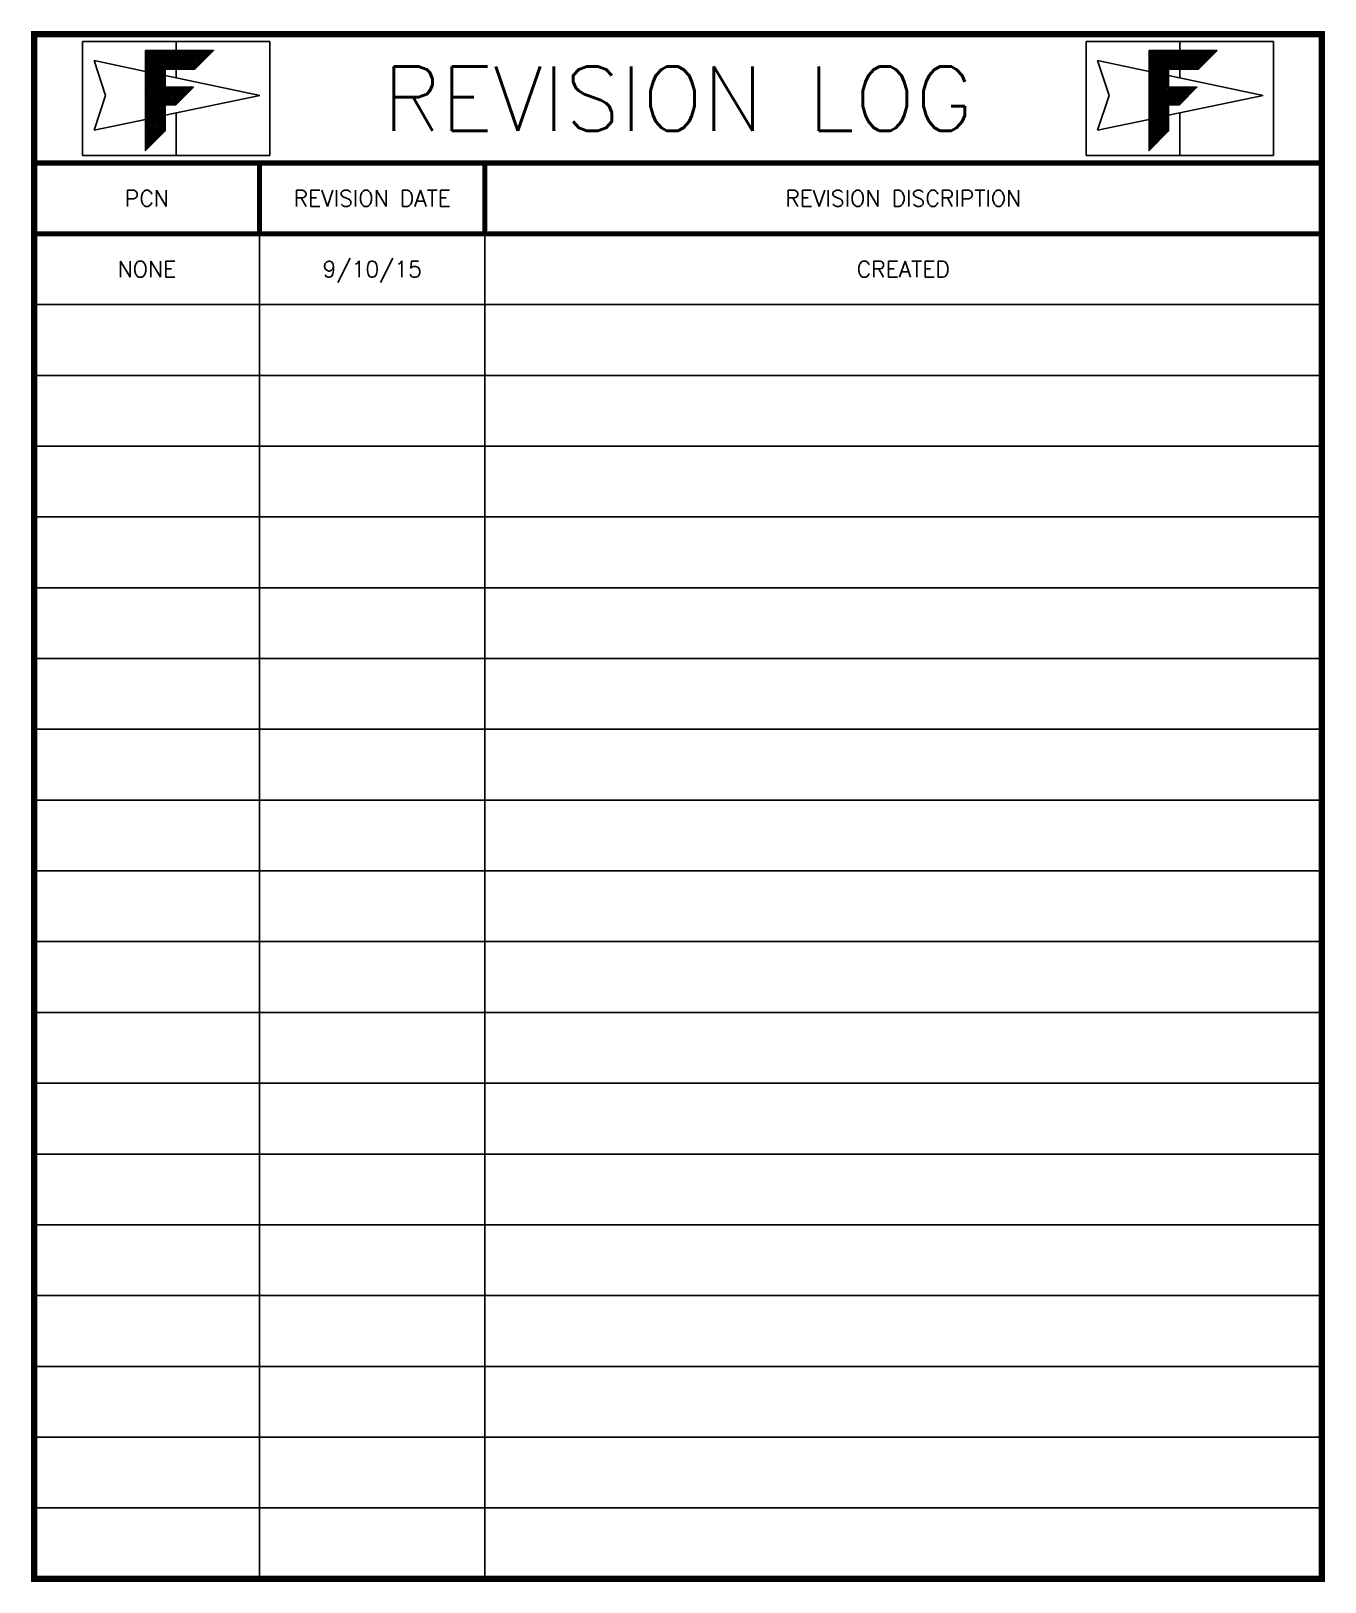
# Model space of a CAD drawing. Extents: x -239 to 68, y 0 to 111.
# Drawn here: x 48.03 to 68.13, y 5.27 to 29.37 of the extents above; entities that cross this region are included whole.
import ezdxf
from ezdxf.enums import TextEntityAlignment as Align

# ---------------------------------------------------------------- set-up
doc = ezdxf.new("R2010")
doc.units = 0
doc.header["$LTSCALE"] = 0.25
doc.header["$MEASUREMENT"] = 0
doc.layers.get('0').update_dxf_attribs({"linetype": 'CONTINUOUS'})
doc.layers.add('REVISION LOG', color=7, linetype='CONTINUOUS')
doc.styles.get("Standard").update_dxf_attribs({"font": 'simplex.shx'})

msp = doc.modelspace()

# ---------------------------------------------------------------- texts
at = {"layer": 'REVISION LOG'}
for s, height, p in [('REVISION LOG', 1, (58.077, 28.319)), ('PCN', 0.25, (49.827, 26.769)), ('REVISION DATE', 0.25, (53.327, 26.769)), ('REVISION DISCRIPTION', 0.25, (61.577, 26.769)), ('NONE', 0.25, (49.827, 25.669)), ('9/10/15', 0.25, (53.327, 25.669)), ('CREATED', 0.25, (61.577, 25.669))]:
    msp.add_text(s, height=height, dxfattribs=at).set_placement(p, align=Align.MIDDLE_CENTER)

# ---------------------------------------------------------------- blocks, each defined once
blk = doc.blocks.new('*X13')
at = {"color": 0}
for p, q in [((7.2329, 10.2346), (7.4628, 10.4645)), ((7.2329, 10.2452), (7.4522, 10.4645)), ((7.2329, 10.2558), (7.4416, 10.4645)), ((7.2329, 10.2664), (7.431, 10.4645)), ((7.2329, 10.277), (7.4204, 10.4645)), ((7.2329, 10.2876), (7.4098, 10.4645)), ((7.2329, 10.2982), (7.3992, 10.4645)), ((7.2329, 10.3089), (7.3886, 10.4645)), ((7.2329, 10.3195), (7.378, 10.4645)), ((7.2329, 10.3301), (7.3674, 10.4645)), ((7.2329, 10.3407), (7.3568, 10.4645)), ((7.2329, 10.3513), (7.3462, 10.4645)), ((7.2329, 10.3619), (7.3356, 10.4645)), ((7.2329, 10.3725), (7.325, 10.4645)), ((7.2329, 10.3831), (7.3143, 10.4645)), ((7.2329, 10.3937), (7.3037, 10.4645)), ((7.2329, 10.4043), (7.2931, 10.4645)), ((7.2329, 10.4149), (7.2825, 10.4645)), ((7.2329, 10.4255), (7.2719, 10.4645)), ((7.2329, 10.4361), (7.2613, 10.4645)), ((7.2329, 10.4467), (7.2507, 10.4645)), ((7.2329, 10.4573), (7.2401, 10.4645)), ((7.3549, 10.3369), (7.2329, 10.4589)), ((7.3549, 10.3263), (7.2329, 10.4483)), ((7.3549, 10.3157), (7.2329, 10.4377)), ((7.3549, 10.3051), (7.2329, 10.4271)), ((7.3549, 10.2945), (7.2329, 10.4164)), ((7.3549, 10.3475), (7.2379, 10.4645)), ((7.3646, 10.3484), (7.2485, 10.4645)), ((7.3752, 10.3484), (7.2591, 10.4645)), ((7.3858, 10.3484), (7.2697, 10.4645)), ((7.3965, 10.3484), (7.2803, 10.4645)), ((7.4071, 10.3484), (7.2909, 10.4645)), ((7.4177, 10.3484), (7.3015, 10.4645)), ((7.4283, 10.3484), (7.3122, 10.4645)), ((7.4389, 10.3484), (7.3228, 10.4645)), ((7.4495, 10.3484), (7.3334, 10.4645)), ((7.4601, 10.3484), (7.344, 10.4645)), ((7.4707, 10.3484), (7.3546, 10.4645)), ((7.3573, 10.3484), (7.4734, 10.4645)), ((7.4813, 10.3484), (7.3652, 10.4645)), ((7.3679, 10.3484), (7.4841, 10.4645)), ((7.4919, 10.3484), (7.3758, 10.4645)), ((7.3785, 10.3484), (7.4947, 10.4645)), ((7.5025, 10.3484), (7.3864, 10.4645)), ((7.3892, 10.3484), (7.5053, 10.4645)), ((7.5131, 10.3484), (7.397, 10.4645)), ((7.3998, 10.3484), (7.5159, 10.4645)), ((7.5237, 10.3484), (7.4076, 10.4645)), ((7.4104, 10.3484), (7.5265, 10.4645)), ((7.5343, 10.3484), (7.4182, 10.4645)), ((7.421, 10.3484), (7.5371, 10.4645)), ((7.5422, 10.3511), (7.4288, 10.4645)), ((7.4316, 10.3484), (7.5477, 10.4645)), ((7.5476, 10.3564), (7.4394, 10.4645)), ((7.4422, 10.3484), (7.5583, 10.4645)), ((7.5529, 10.3617), (7.45, 10.4645)), ((7.4528, 10.3484), (7.5689, 10.4645)), ((7.5582, 10.367), (7.4606, 10.4645)), ((7.4634, 10.3484), (7.5795, 10.4645)), ((7.5635, 10.3723), (7.4713, 10.4645)), ((7.474, 10.3484), (7.5901, 10.4645)), ((7.5688, 10.3776), (7.4819, 10.4645)), ((7.4846, 10.3484), (7.6007, 10.4645)), ((7.5741, 10.3829), (7.4925, 10.4645)), ((7.4952, 10.3484), (7.6113, 10.4645)), ((7.5794, 10.3882), (7.5031, 10.4645)), ((7.5058, 10.3484), (7.6219, 10.4645)), ((7.5847, 10.3935), (7.5137, 10.4645)), ((7.5164, 10.3484), (7.6325, 10.4645)), ((7.59, 10.3988), (7.5243, 10.4645)), ((7.527, 10.3484), (7.6432, 10.4645)), ((7.5953, 10.4041), (7.5349, 10.4645)), ((7.5376, 10.3484), (7.6538, 10.4645)), ((7.6006, 10.4094), (7.5455, 10.4645)), ((7.6059, 10.4147), (7.5561, 10.4645)), ((7.6112, 10.42), (7.5667, 10.4645)), ((7.6165, 10.4253), (7.5773, 10.4645)), ((7.6218, 10.4306), (7.5879, 10.4645)), ((7.6271, 10.4359), (7.5985, 10.4645)), ((7.6324, 10.4412), (7.6091, 10.4645)), ((7.6377, 10.4465), (7.6197, 10.4645)), ((7.643, 10.4519), (7.6304, 10.4645)), ((7.6483, 10.4572), (7.641, 10.4645)), ((7.6536, 10.4625), (7.6516, 10.4645)), ((7.3549, 10.2839), (7.2329, 10.4058)), ((7.3549, 10.2733), (7.2329, 10.3952)), ((7.3549, 10.2627), (7.2329, 10.3846)), ((7.3549, 10.2521), (7.2329, 10.374)), ((7.3549, 10.2415), (7.2329, 10.3634)), ((7.4404, 10.1454), (7.2329, 10.3528)), ((7.2329, 10.224), (7.3549, 10.3459)), ((7.4351, 10.1401), (7.2329, 10.3422)), ((7.2329, 10.2134), (7.3549, 10.3353)), ((7.4298, 10.1348), (7.2329, 10.3316)), ((7.2329, 10.2028), (7.3549, 10.3247)), ((7.4245, 10.1295), (7.2329, 10.321)), ((7.2329, 10.1922), (7.3549, 10.3141)), ((7.4159, 10.1274), (7.2329, 10.3104)), ((7.2329, 10.1816), (7.3549, 10.3035)), ((7.4053, 10.1274), (7.2329, 10.2998)), ((7.2329, 10.171), (7.3549, 10.2929)), ((7.3947, 10.1274), (7.2329, 10.2892)), ((7.2329, 10.1604), (7.3549, 10.2823)), ((7.3841, 10.1274), (7.2329, 10.2786)), ((7.2329, 10.1498), (7.3549, 10.2717)), ((7.3735, 10.1274), (7.2329, 10.268)), ((7.2329, 10.1391), (7.3549, 10.2611)), ((7.3629, 10.1274), (7.2329, 10.2574)), ((7.2329, 10.1285), (7.3549, 10.2505)), ((7.3549, 10.1248), (7.2329, 10.2467)), ((7.2329, 10.1179), (7.3549, 10.2399)), ((7.3549, 10.1142), (7.2329, 10.2361)), ((7.2329, 10.0119), (7.4571, 10.236)), ((7.2329, 10.0225), (7.4465, 10.236)), ((7.2329, 10.0331), (7.4359, 10.236)), ((7.2329, 10.0437), (7.4253, 10.236)), ((7.2329, 10.0543), (7.4147, 10.236)), ((7.2329, 10.0649), (7.4041, 10.236)), ((7.2329, 10.0755), (7.3935, 10.236)), ((7.2329, 10.0861), (7.3828, 10.236)), ((7.2329, 10.0967), (7.3722, 10.236)), ((7.2329, 10.1073), (7.3616, 10.236)), ((7.3549, 10.1036), (7.2329, 10.2255)), ((7.3591, 10.1274), (7.4677, 10.236)), ((7.4457, 10.1507), (7.3603, 10.236)), ((7.3697, 10.1274), (7.4783, 10.236)), ((7.451, 10.156), (7.3709, 10.236)), ((7.3803, 10.1274), (7.4889, 10.236)), ((7.4563, 10.1613), (7.3815, 10.236)), ((7.3909, 10.1274), (7.4995, 10.236)), ((7.4616, 10.1666), (7.3921, 10.236)), ((7.4015, 10.1274), (7.5101, 10.236)), ((7.4669, 10.1719), (7.4028, 10.236)), ((7.4121, 10.1274), (7.5207, 10.236)), ((7.4722, 10.1772), (7.4134, 10.236)), ((7.4775, 10.1825), (7.424, 10.236)), ((7.4828, 10.1878), (7.4346, 10.236)), ((7.4881, 10.1931), (7.4452, 10.236)), ((7.4934, 10.1984), (7.4558, 10.236)), ((7.4987, 10.2037), (7.4664, 10.236)), ((7.504, 10.209), (7.477, 10.236)), ((7.5093, 10.2143), (7.4876, 10.236)), ((7.5146, 10.2196), (7.4982, 10.236)), ((7.5199, 10.2249), (7.5088, 10.236)), ((7.5252, 10.2302), (7.5194, 10.236)), ((7.5305, 10.2355), (7.53, 10.236)), ((7.3549, 10.093), (7.2329, 10.2149)), ((7.3549, 10.0824), (7.2329, 10.2043)), ((7.3549, 10.0718), (7.2329, 10.1937)), ((7.3549, 10.0612), (7.2329, 10.1831)), ((7.3549, 10.0506), (7.2329, 10.1725)), ((7.3549, 10.0399), (7.2329, 10.1619)), ((7.3549, 10.0293), (7.2329, 10.1513)), ((7.3549, 10.0187), (7.2329, 10.1407)), ((7.3549, 10.0081), (7.2329, 10.1301)), ((7.2329, 10.0013), (7.3549, 10.1232)), ((7.3549, 9.9975), (7.2329, 10.1195)), ((7.2329, 9.9907), (7.3549, 10.1126)), ((7.3549, 9.9869), (7.2329, 10.1089)), ((7.2329, 9.98), (7.3549, 10.102)), ((7.3549, 9.9763), (7.2329, 10.0983)), ((7.2329, 9.9694), (7.3549, 10.0914)), ((7.3549, 9.9657), (7.2329, 10.0876)), ((7.2329, 9.9588), (7.3549, 10.0808)), ((7.3501, 9.9599), (7.2329, 10.077)), ((7.2329, 9.9482), (7.3549, 10.0702)), ((7.3448, 9.9546), (7.2329, 10.0664)), ((7.2329, 9.9376), (7.3549, 10.0596)), ((7.3395, 9.9493), (7.2329, 10.0558)), ((7.2329, 9.927), (7.3549, 10.049)), ((7.3342, 9.944), (7.2329, 10.0452)), ((7.2329, 9.9164), (7.3549, 10.0383)), ((7.3289, 9.9387), (7.2329, 10.0346)), ((7.2329, 9.9058), (7.3549, 10.0277)), ((7.3236, 9.9334), (7.2329, 10.024)), ((7.2329, 9.8952), (7.3549, 10.0171)), ((7.3183, 9.9281), (7.2329, 10.0134)), ((7.2329, 9.8846), (7.3549, 10.0065)), ((7.313, 9.9228), (7.2329, 10.0028)), ((7.2329, 9.874), (7.3549, 9.9959)), ((7.3077, 9.9175), (7.2329, 9.9922)), ((7.2329, 9.8634), (7.3549, 9.9853)), ((7.3024, 9.9122), (7.2329, 9.9816)), ((7.2329, 9.8528), (7.3549, 9.9747)), ((7.2971, 9.9069), (7.2329, 9.971)), ((7.2918, 9.9015), (7.2329, 9.9604)), ((7.2865, 9.8962), (7.2329, 9.9498)), ((7.2811, 9.8909), (7.2329, 9.9392)), ((7.2758, 9.8856), (7.2329, 9.9285)), ((7.2705, 9.8803), (7.2329, 9.9179)), ((7.2652, 9.875), (7.2329, 9.9073)), ((7.2599, 9.8697), (7.2329, 9.8967)), ((7.2546, 9.8644), (7.2329, 9.8861)), ((7.2493, 9.8591), (7.2329, 9.8755)), ((7.244, 9.8538), (7.2329, 9.8649)), ((7.2387, 9.8485), (7.2329, 9.8543)), ((7.2334, 9.8432), (7.2329, 9.8437))]:
    blk.add_line(p, q, dxfattribs=at)

# ---------------------------------------------------------------- linework, layer by layer
at = {"layer": 'REVISION LOG', "color": 151}
for p, q in [((48.827, 29.205), (51.738, 29.205)), ((48.827, 29.205), (48.827, 27.434)), ((50.283, 29.205), (50.283, 29.066)), ((51.738, 29.205), (51.738, 27.434)), ((64.416, 29.205), (67.327, 29.205)), ((64.416, 29.205), (64.416, 27.434)), ((65.871, 29.205), (65.871, 29.066)), ((67.327, 29.205), (67.327, 27.434)), ((50.283, 28.776), (50.283, 28.642)), ((65.871, 28.776), (65.871, 28.642)), ((50.283, 28.097), (50.283, 27.434)), ((65.871, 28.097), (65.871, 27.434)), ((48.827, 27.434), (51.738, 27.434)), ((64.416, 27.434), (67.327, 27.434))]:
    msp.add_line(p, q, dxfattribs=at)
at = {"layer": 'REVISION LOG', "color": 1}
for p, q in [((49.805, 28.742), (49.006, 28.91)), ((49.006, 28.91), (49.186, 28.369)), ((65.394, 28.742), (64.595, 28.91)), ((64.595, 28.91), (64.775, 28.369)), ((51.579, 28.369), (50.11, 28.678)), ((67.168, 28.369), (65.698, 28.678)), ((49.186, 28.369), (49.006, 27.828)), ((51.579, 28.369), (50.11, 28.06)), ((64.775, 28.369), (64.595, 27.828)), ((67.168, 28.369), (65.698, 28.06)), ((49.805, 27.996), (49.006, 27.828)), ((65.394, 27.996), (64.595, 27.828))]:
    msp.add_line(p, q, dxfattribs=at)
at = {"layer": 'REVISION LOG'}
for p, q in [((55.077, 27.319), (55.077, 5.319)), ((51.577, 26.219), (51.577, 5.319)), ((48.077, 25.119), (68.077, 25.119)), ((48.077, 24.019), (68.077, 24.019)), ((48.077, 22.919), (68.077, 22.919)), ((48.077, 21.819), (68.077, 21.819)), ((48.077, 20.719), (68.077, 20.719)), ((48.077, 19.619), (68.077, 19.619)), ((48.077, 18.519), (68.077, 18.519)), ((48.077, 17.419), (68.077, 17.419)), ((48.077, 16.319), (68.077, 16.319)), ((48.077, 15.219), (68.077, 15.219)), ((48.077, 14.119), (68.077, 14.119)), ((48.077, 13.019), (68.077, 13.019)), ((48.077, 11.919), (68.077, 11.919)), ((48.077, 10.819), (68.077, 10.819)), ((48.077, 9.719), (68.077, 9.719)), ((48.077, 8.619), (68.077, 8.619)), ((48.077, 7.519), (68.077, 7.519)), ((48.077, 6.419), (68.077, 6.419))]:
    msp.add_line(p, q, dxfattribs=at)
at = {"layer": 'REVISION LOG', "const_width": 0.1}
msp.add_lwpolyline([(68.077, 5.319), (68.077, 29.319), (48.077, 29.319), (48.077, 5.319), (68.077, 5.319), (68.077, 5.319)], close=True, dxfattribs=at)
at = {"layer": 'REVISION LOG', "color": 151}
for points in [[(50.11, 27.816), (50.11, 28.223), (50.278, 28.223), (50.11, 28.223), (50.11, 27.816), (49.805, 27.512), (49.805, 29.066), (50.862, 29.066), (50.571, 28.776), (50.11, 28.776), (50.11, 28.495), (50.55, 28.495), (50.11, 28.495), (50.11, 28.776), (50.571, 28.776), (50.862, 29.066), (49.805, 29.066), (49.805, 27.512), (50.11, 27.816), (50.11, 28.223), (50.278, 28.223), (50.55, 28.495), (50.11, 28.495), (50.11, 28.776), (50.571, 28.776), (50.862, 29.066), (49.805, 29.066), (49.805, 27.512)], [(65.698, 27.816), (65.698, 28.223), (65.867, 28.223), (65.698, 28.223), (65.698, 27.816), (65.394, 27.512), (65.394, 29.066), (66.45, 29.066), (66.16, 28.776), (65.698, 28.776), (65.698, 28.495), (66.139, 28.495), (65.698, 28.495), (65.698, 28.776), (66.16, 28.776), (66.45, 29.066), (65.394, 29.066), (65.394, 27.512), (65.698, 27.816), (65.698, 28.223), (65.867, 28.223), (66.139, 28.495), (65.698, 28.495), (65.698, 28.776), (66.16, 28.776), (66.45, 29.066), (65.394, 29.066), (65.394, 27.512)]]:
    msp.add_lwpolyline(points, close=True, dxfattribs=at)
at = {"layer": 'REVISION LOG', "const_width": 0.08}
for points in [[(48.077, 27.319), (68.077, 27.319)], [(51.577, 27.319), (51.577, 26.219)], [(55.077, 27.319), (55.077, 26.219)], [(48.077, 26.219), (68.077, 26.219)]]:
    msp.add_lwpolyline(points, dxfattribs=at)

# ---------------------------------------------------------------- block references
at = {"layer": 'REVISION LOG', "color": 151, "xscale": 2.5, "yscale": 2.5, "zscale": 2.5}
for p in [(31.722, 2.905), (47.311, 2.905)]:
    msp.add_blockref('*X13', p, dxfattribs=at)

msp.set_redraw_order([(e.dxf.handle, doc.entitydb.next_handle()) for e in msp.query("TEXT MTEXT ATTDEF DIMENSION ARC_DIMENSION")])  # texts and dimensions are drawn at this point

doc.saveas('drawing.dxf')
